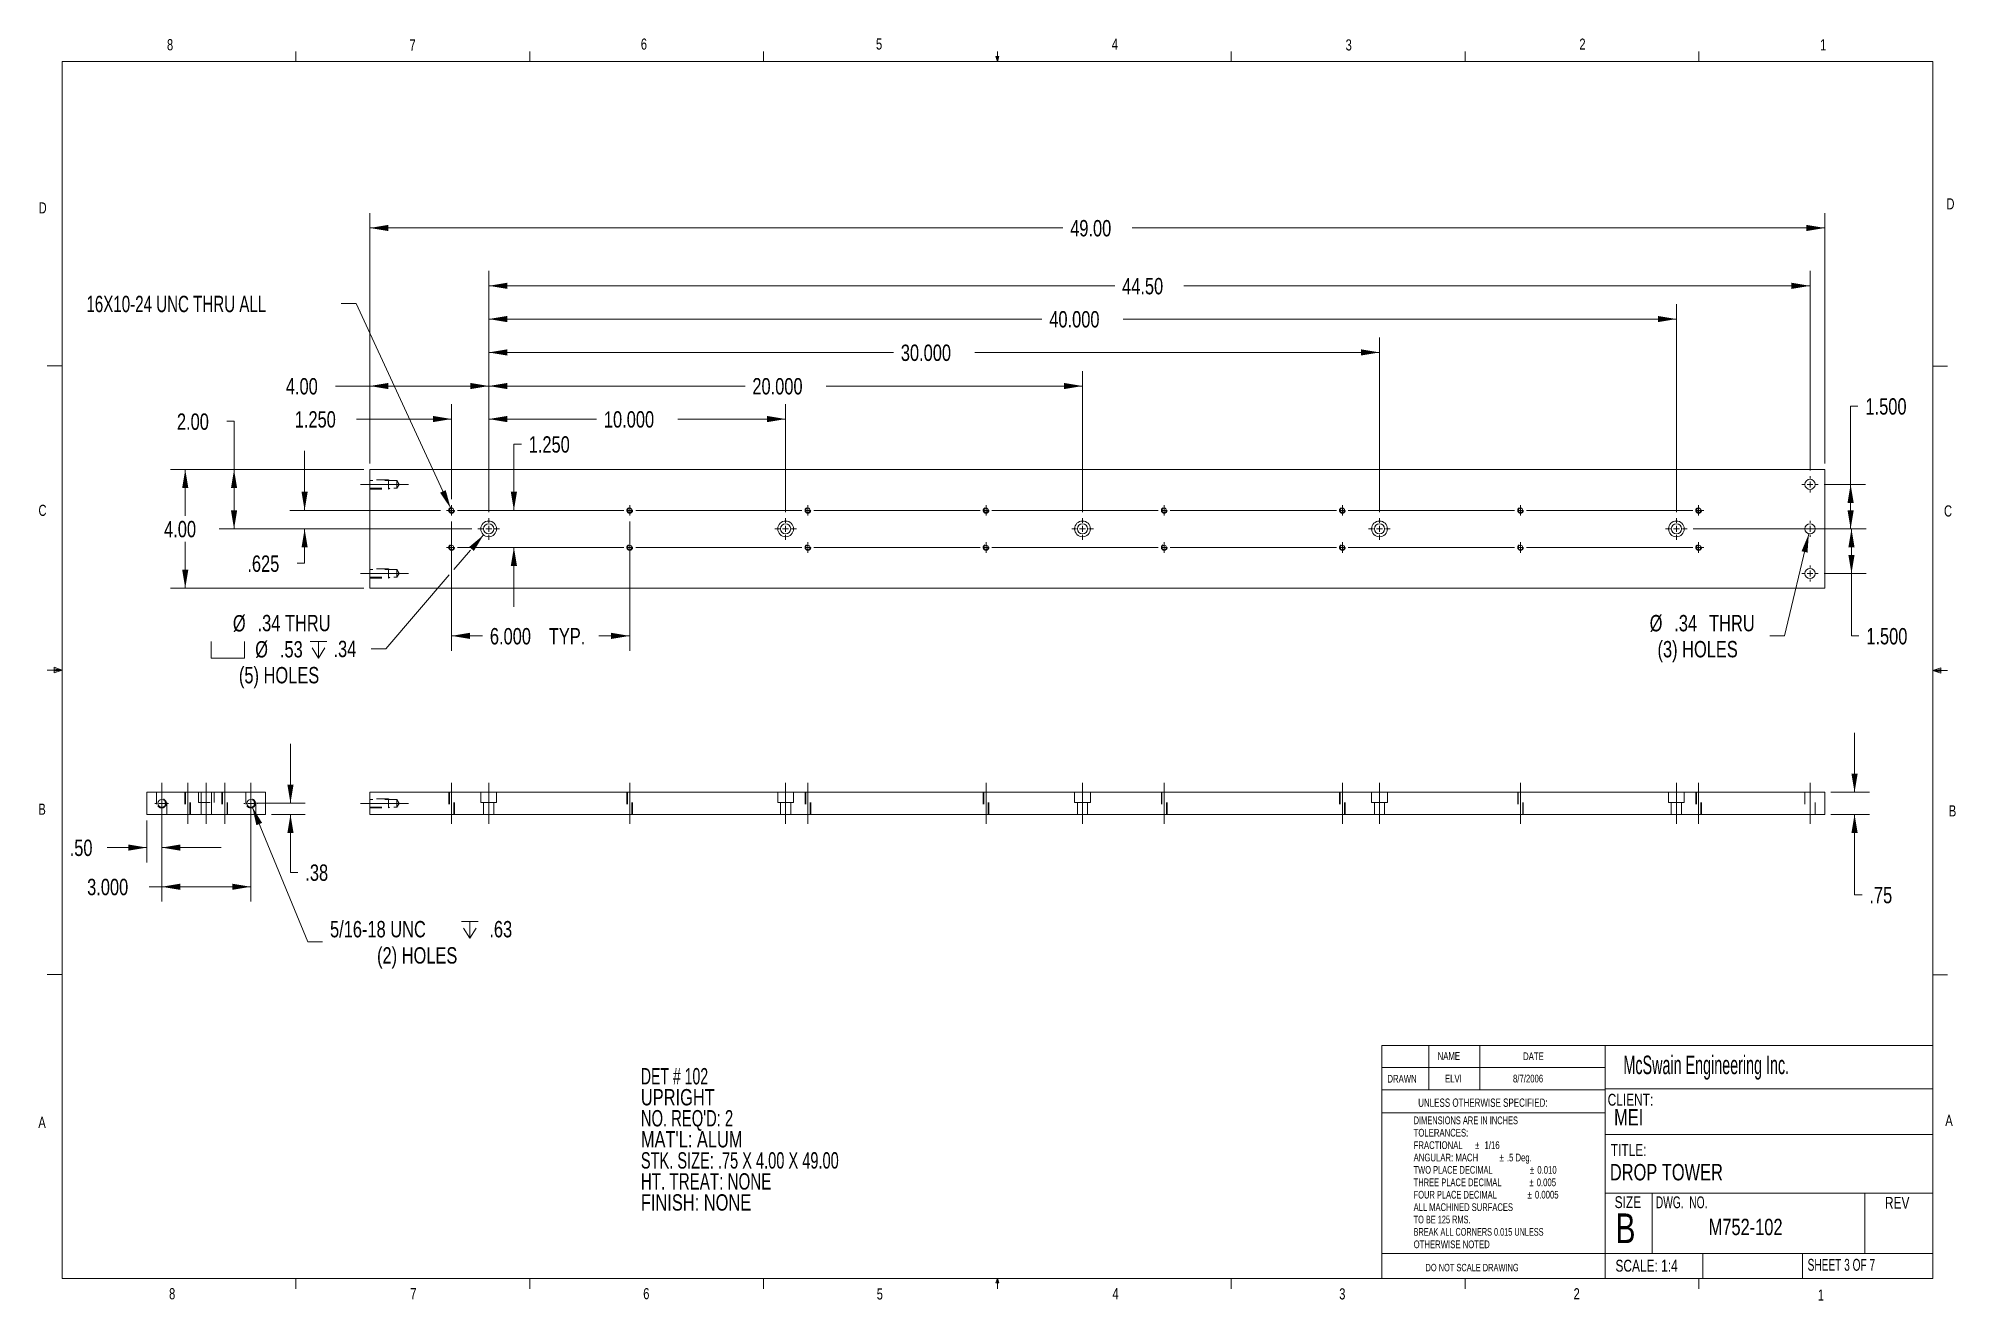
# Model space of a CAD drawing. Header units: inches. Extents: x 0.4 to 16.6, y 0.2 to 10.8.
import ezdxf

# ---------------------------------------------------------------- set-up
doc = ezdxf.new("R2010")
doc.units = ezdxf.units.IN
doc.header["$MEASUREMENT"] = 0
doc.linetypes.add('CENTERX2', pattern=[0.8, 0.5, -0.1, 0.1, -0.1])
doc.linetypes.add('HIDDEN', pattern=[0.075, 0.05, -0.025])
doc.layers.add('FORMAT', color=7, linetype='Continuous', lineweight=0)
doc.styles.add('SLDTEXTSTYLE0', font='TXT', dxfattribs={"width": 0.75})
doc.styles.add('SLDTEXTSTYLE1', font='TXT', dxfattribs={"width": 0.698864})
doc.styles.add('SLDTEXTSTYLE10', font='TXT', dxfattribs={"width": 0.6375})
doc.styles.add('SLDTEXTSTYLE11', font='TXT', dxfattribs={"width": 0.5775})
doc.styles.add('SLDTEXTSTYLE12', font='TXT', dxfattribs={"width": 0.6875})
doc.styles.add('SLDTEXTSTYLE13', font='TXT', dxfattribs={"width": 0.675})
doc.styles.add('SLDTEXTSTYLE14', font='TXT', dxfattribs={"width": 0.692308})
doc.styles.add('SLDTEXTSTYLE15', font='TXT', dxfattribs={"width": 0.690789})
doc.styles.add('SLDTEXTSTYLE2', font='TXT', dxfattribs={"width": 0.631579})
doc.styles.add('SLDTEXTSTYLE3', font='TXT', dxfattribs={"width": 0.671053})
doc.styles.add('SLDTEXTSTYLE4', font='TXT', dxfattribs={"width": 0.666667})
doc.styles.add('SLDTEXTSTYLE5', font='TXT', dxfattribs={"width": 0.710526})
doc.styles.add('SLDTEXTSTYLE6', font='TXT', dxfattribs={"width": 0.65625})
doc.styles.add('SLDTEXTSTYLE7', font='TXT', dxfattribs={"width": 0.685345})
doc.styles.add('SLDTEXTSTYLE8', font='TXT', dxfattribs={"width": 0.642857})
doc.styles.add('SLDTEXTSTYLE9', font='TXT', dxfattribs={"width": 0.72})
doc.dimstyles.new('SLDDIMSTYLE0', dxfattribs={"dimtxt": 0.137795, "dimasz": 0.156, "dimexe": 0, "dimexo": 0.0625, "dimgap": 0.034449, "dimtad": 0, "dimtih": 1, "dimtoh": 1, "dimlfac": 4, "dimzin": 4, "dimdsep": 46, "dimtxsty": 'SLDTEXTSTYLE0', "dimsah": 1, "dimcen": 0.09, "dimadec": 0, "dimazin": 0, "dimtfac": 1, "dimtdec": 3, "dimtofl": 0, "dimtmove": 0, "dimatfit": 3, "dimfxl": 0, "dimtolj": 1, "dimtzin": 12, "dimarcsym": 0})
doc.dimstyles.new('SLDDIMSTYLE1', dxfattribs={"dimtxt": 0.137795, "dimasz": 0.156, "dimexe": 0, "dimexo": 0.0625, "dimgap": 0.034449, "dimtad": 0, "dimtih": 1, "dimtoh": 1, "dimlfac": 4, "dimzin": 12, "dimdsep": 46, "dimtxsty": 'SLDTEXTSTYLE0', "dimsah": 1, "dimcen": 0.09, "dimadec": 0, "dimazin": 0, "dimtfac": 1, "dimtdec": 3, "dimtofl": 0, "dimtmove": 0, "dimatfit": 3, "dimfxl": 0, "dimtolj": 1, "dimtzin": 12, "dimarcsym": 0})
doc.dimstyles.new('SLDDIMSTYLE2', dxfattribs={"dimtxt": 0.137795, "dimasz": 0.156, "dimexe": 0, "dimexo": 0.0625, "dimgap": 0.034449, "dimtad": 0, "dimtih": 1, "dimtoh": 1, "dimdec": 3, "dimlfac": 4, "dimzin": 4, "dimdsep": 46, "dimtxsty": 'SLDTEXTSTYLE0', "dimsah": 1, "dimcen": 0.09, "dimadec": 0, "dimazin": 0, "dimtfac": 1, "dimtdec": 3, "dimtofl": 0, "dimtmove": 0, "dimatfit": 3, "dimfxl": 0, "dimtolj": 1, "dimtzin": 12, "dimarcsym": 0})
doc.dimstyles.new('SLDDIMSTYLE3', dxfattribs={"dimtxt": 0.137795, "dimasz": 0.156, "dimexe": 0, "dimexo": 0.0625, "dimgap": 0.034449, "dimtad": 0, "dimtih": 1, "dimtoh": 1, "dimdec": 3, "dimlfac": 4, "dimzin": 12, "dimdsep": 46, "dimtxsty": 'SLDTEXTSTYLE0', "dimsah": 1, "dimcen": 0.09, "dimadec": 0, "dimazin": 0, "dimtfac": 1, "dimtdec": 3, "dimtofl": 0, "dimtmove": 0, "dimatfit": 3, "dimfxl": 0, "dimtolj": 1, "dimtzin": 12, "dimarcsym": 0})
doc.dimstyles.new('SLDDIMSTYLE4', dxfattribs={"dimtxt": 0.137795, "dimasz": 0.156, "dimexe": 0, "dimexo": 0.0625, "dimgap": 0.034449, "dimtad": 0, "dimtih": 1, "dimtoh": 1, "dimlfac": 4, "dimzin": 12, "dimdsep": 46, "dimtxsty": 'SLDTEXTSTYLE0', "dimsah": 1, "dimcen": 0.09, "dimadec": 0, "dimazin": 0, "dimtfac": 1, "dimtdec": 3, "dimtofl": 0, "dimtmove": 0, "dimatfit": 3, "dimfxl": 0, "dimtolj": 1, "dimtzin": 12, "dimarcsym": 0})
doc.dimstyles.new('SLDDIMSTYLE5', dxfattribs={"dimtxt": 0.137795, "dimasz": 0.156, "dimexe": 0, "dimexo": 0.0625, "dimgap": 0.034449, "dimtad": 0, "dimtih": 1, "dimtoh": 1, "dimlfac": 4, "dimzin": 12, "dimdsep": 46, "dimtxsty": 'SLDTEXTSTYLE0', "dimsah": 1, "dimcen": 0.09, "dimadec": 0, "dimazin": 0, "dimtfac": 1, "dimtdec": 3, "dimtofl": 0, "dimtmove": 0, "dimatfit": 3, "dimfxl": 0, "dimtolj": 1, "dimtzin": 12, "dimarcsym": 0})

msp = doc.modelspace()

# ---------------------------------------------------------------- texts
at = {"color": 7, "linetype": 'Continuous', "lineweight": 0, "attachment_point": 1}
for s, insert, char_height, style in [('8', (1.50909, 10.8304), 0.09375, 'SLDTEXTSTYLE0'), ('7', (3.55099, 10.82756), 0.09375, 'SLDTEXTSTYLE0'), ('6', (5.49869, 10.83565), 0.09375, 'SLDTEXTSTYLE0'), ('5', (7.47869, 10.83619), 0.09375, 'SLDTEXTSTYLE0'), ('4', (9.4643, 10.83456), 0.09375, 'SLDTEXTSTYLE0'), ('3', (11.43273, 10.82842), 0.09375, 'SLDTEXTSTYLE0'), ('2', (13.40099, 10.8351), 0.09375, 'SLDTEXTSTYLE0'), ('1', (15.4274, 10.82897), 0.09375, 'SLDTEXTSTYLE0'), ('D', (0.42861, 9.45645), 0.09375, 'SLDTEXTSTYLE0'), ('D', (16.49132, 9.4899), 0.09375, 'SLDTEXTSTYLE0'), ('C', (0.42731, 6.90924), 0.09375, 'SLDTEXTSTYLE0'), ('C', (16.47118, 6.90398), 0.09375, 'SLDTEXTSTYLE0'), ('B', (0.4264, 4.39215), 0.09375, 'SLDTEXTSTYLE0'), ('B', (16.51148, 4.37799), 0.09375, 'SLDTEXTSTYLE0'), ('NAME', (12.20789, 2.2996), 0.065, 'SLDTEXTSTYLE0'), ('DATE', (12.92719, 2.2971), 0.065, 'SLDTEXTSTYLE0'), ('DRAWN', (11.78499, 2.10808), 0.065, 'SLDTEXTSTYLE0'), ('ELVI', (12.26985, 2.10902), 0.065, 'SLDTEXTSTYLE0'), ('8/7/2006', (12.84229, 2.10931), 0.065, 'SLDTEXTSTYLE0'), ('CLIENT:', (13.6393, 1.94847), 0.1, 'SLDTEXTSTYLE0'), ('UNLESS OTHERWISE SPECIFIED:', (12.04357, 1.90892), 0.07, 'SLDTEXTSTYLE9'), ('MEI', (13.69377, 1.81963), 0.137795, 'SLDTEXTSTYLE0'), ('A', (0.42601, 1.75475), 0.09375, 'SLDTEXTSTYLE0'), ('A', (16.48208, 1.77153), 0.09375, 'SLDTEXTSTYLE0'), ('TITLE:', (13.66575, 1.52531), 0.1, 'SLDTEXTSTYLE0'), ('DROP TOWER', (13.65762, 1.35744), 0.137795, 'SLDTEXTSTYLE0'), ('SIZE', (13.69828, 1.0861), 0.1, 'SLDTEXTSTYLE0'), ('DWG.  NO.', (14.04478, 1.0847), 0.1, 'SLDTEXTSTYLE8'), ('REV', (15.97408, 1.08079), 0.1, 'SLDTEXTSTYLE0'), ('B', (13.70617, 0.94128), 0.25, 'SLDTEXTSTYLE0'), ('M752-102', (14.48961, 0.8961), 0.137795, 'SLDTEXTSTYLE0'), ('DO NOT SCALE DRAWING', (12.10579, 0.5165), 0.0625, 'SLDTEXTSTYLE12'), ('SCALE: 1:4', (13.70494, 0.55093), 0.1, 'SLDTEXTSTYLE0'), ('SHEET 3 OF 7', (15.32271, 0.5583), 0.1, 'SLDTEXTSTYLE10'), ('8', (1.52677, 0.31186), 0.09375, 'SLDTEXTSTYLE0'), ('7', (3.55743, 0.31216), 0.09375, 'SLDTEXTSTYLE0'), ('6', (5.51883, 0.31256), 0.09375, 'SLDTEXTSTYLE0'), ('5', (7.48512, 0.30949), 0.09375, 'SLDTEXTSTYLE0'), ('4', (9.47012, 0.31262), 0.09375, 'SLDTEXTSTYLE0'), ('3', (11.37877, 0.31052), 0.09375, 'SLDTEXTSTYLE0'), ('2', (13.3523, 0.31134), 0.09375, 'SLDTEXTSTYLE0'), ('1', (15.40832, 0.30027), 0.09375, 'SLDTEXTSTYLE0')]:
    msp.add_mtext(s, dxfattribs=dict(at, insert=insert, char_height=char_height, style=style))
at = {"layer": 'FORMAT', "color": 7, "insert": (13.77215, 2.27031), "char_height": 0.15625, "attachment_point": 1, "style": 'SLDTEXTSTYLE11'}
msp.add_mtext('McSwain Engineering Inc.', dxfattribs=at)

# ---------------------------------------------------------------- blocks, each defined once
blk = doc.blocks.new('SW_NOTE_0')
at = {"color": 7, "linetype": 'Continuous', "lineweight": 0, "char_height": 0.065, "attachment_point": 1}
for s, insert, style in [('DIMENSIONS ARE IN INCHES', (0, 0.083), 'SLDTEXTSTYLE1'), ('TOLERANCES:', (0, -0.021), 'SLDTEXTSTYLE0'), ('FRACTIONAL', (0, -0.126), 'SLDTEXTSTYLE0'), ('%%p', (0.518, -0.126), 'SLDTEXTSTYLE0'), (' 1/16', (0.579, -0.126), 'SLDTEXTSTYLE0'), ('ANGULAR: MACH', (0, -0.23), 'SLDTEXTSTYLE0'), ('%%p', (0.723, -0.23), 'SLDTEXTSTYLE0'), ('.5 Deg.', (0.785, -0.23), 'SLDTEXTSTYLE0'), ('TWO PLACE DECIMAL    ', (0, -0.334), 'SLDTEXTSTYLE2'), ('THREE PLACE DECIMAL  ', (0, -0.439), 'SLDTEXTSTYLE3'), ('%%p', (0.974, -0.439), 'SLDTEXTSTYLE0'), ('%%p', (0.979, -0.334), 'SLDTEXTSTYLE0'), ('0.005', (1.036, -0.439), 'SLDTEXTSTYLE0'), ('0.010', (1.041, -0.334), 'SLDTEXTSTYLE0'), ('FOUR PLACE DECIMAL  ', (0, -0.543), 'SLDTEXTSTYLE4'), ('%%p', (0.959, -0.543), 'SLDTEXTSTYLE0'), ('0.0005', (1.021, -0.543), 'SLDTEXTSTYLE0'), ('ALL MACHINED SURFACES', (0, -0.648), 'SLDTEXTSTYLE5'), ('TO BE 125 RMS.', (0, -0.752), 'SLDTEXTSTYLE6'), ('OTHERWISE NOTED', (0, -0.961), 'SLDTEXTSTYLE0'), ('BREAK ALL CORNERS 0.015 UNLESS ', (0, -0.856), 'SLDTEXTSTYLE7')]:
    blk.add_mtext(s, dxfattribs=dict(at, insert=insert, style=style))
blk = doc.blocks.new('SW_NOTE_1')
at = {"color": 7, "linetype": 'Continuous', "lineweight": 0, "char_height": 0.1378, "attachment_point": 1}
for s, insert, style in [('DET # 102', (0, 0.176), 'SLDTEXTSTYLE8'), ('UPRIGHT', (0, -0.001), 'SLDTEXTSTYLE0'), ("NO. REQ'D: 2", (0, -0.178), 'SLDTEXTSTYLE13'), ("MAT'L: ALUM", (0, -0.355), 'SLDTEXTSTYLE0'), ('STK. SIZE: .75 X 4.00 X 49.00', (0, -0.533), 'SLDTEXTSTYLE4'), ('HT. TREAT: NONE', (0, -0.71), 'SLDTEXTSTYLE14'), ('FINISH: NONE', (0, -0.887), 'SLDTEXTSTYLE0')]:
    blk.add_mtext(s, dxfattribs=dict(at, insert=insert, style=style))
blk = doc.blocks.new('*D3')
at = {"color": 7, "linetype": 'Continuous', "lineweight": 0}
for p, q in [((3.168, 7.206), (1.538, 7.206)), ((1.663, 7.206), (1.663, 6.815)), ((1.663, 6.206), (1.663, 6.597)), ((3.168, 6.206), (1.538, 6.206))]:
    blk.add_line(p, q, dxfattribs=at)
for points in [[(1.663, 7.206), (1.637, 7.05), (1.689, 7.05)], [(1.663, 6.206), (1.689, 6.362), (1.637, 6.362)]]:
    blk.add_solid(points, dxfattribs=at)
at = {"color": 7, "linetype": 'Continuous', "lineweight": 0, "insert": (1.485, 6.773), "char_height": 0.1378, "attachment_point": 1, "style": 'SLDTEXTSTYLE0'}
blk.add_mtext('4.00', dxfattribs=at)
blk = doc.blocks.new('*D4')
at = {"color": 7, "linetype": 'Continuous', "lineweight": 0}
for p, q in [((3.218, 7.256), (3.218, 9.365)), ((15.468, 7.256), (15.468, 9.365)), ((3.218, 9.24), (9.051, 9.24)), ((15.468, 9.24), (9.635, 9.24))]:
    blk.add_line(p, q, dxfattribs=at)
for points in [[(3.218, 9.24), (3.374, 9.214), (3.374, 9.266)], [(15.468, 9.24), (15.312, 9.266), (15.312, 9.214)]]:
    blk.add_solid(points, dxfattribs=at)
at = {"color": 7, "linetype": 'Continuous', "lineweight": 0, "insert": (9.114, 9.307), "char_height": 0.1378, "attachment_point": 1, "style": 'SLDTEXTSTYLE0'}
blk.add_mtext('49.00', dxfattribs=at)
blk = doc.blocks.new('SW_SYMBOL_HOLE_SPOT')
at = {"color": 0, "linetype": 'Continuous', "lineweight": 0}
for p, q in [((0, 34.4), (0, 3)), ((0, 3), (63, 3)), ((63, 3), (63, 34.4))]:
    blk.add_line(p, q, dxfattribs=at)
blk = doc.blocks.new('SW_SYMBOL_HOLE_DEPTH')
at = {"color": 0, "linetype": 'Continuous', "lineweight": 0}
for p, q in [((0, 34.4), (31.5, 34.4)), ((3.9, 21.9), (15.7, 3)), ((15.7, 34.4), (15.7, 3)), ((27.6, 21.9), (15.7, 3))]:
    blk.add_line(p, q, dxfattribs=at)
blk = doc.blocks.new('*D5')
at = {"color": 7, "linetype": 'Continuous', "lineweight": 0}
for p, q in [((4.175, 6.655), (4.104, 6.572)), ((4.065, 6.527), (3.925, 6.364)), ((3.886, 6.318), (3.353, 5.696)), ((3.353, 5.696), (3.228, 5.696))]:
    blk.add_line(p, q, dxfattribs=at)
blk.add_solid([(4.175, 6.655), (4.054, 6.554), (4.093, 6.52)], dxfattribs=at)
at = {"color": 7, "linetype": 'Continuous', "lineweight": 0, "xscale": 0.004470703125, "yscale": 0.004470703125, "zscale": 0.004470703125}
for name, p in [('SW_SYMBOL_HOLE_SPOT', (1.88, 5.605)), ('SW_SYMBOL_HOLE_DEPTH', (2.715, 5.605))]:
    blk.add_blockref(name, p, dxfattribs=at)
at = {"color": 7, "linetype": 'Continuous', "lineweight": 0, "char_height": 0.1378, "attachment_point": 1, "style": 'SLDTEXTSTYLE0'}
for s, insert in [('%%c', (2.064, 5.98)), ('.34 THRU', (2.272, 5.982)), ('%%c', (2.252, 5.761)), ('.53', (2.46, 5.761)), ('.34', (2.911, 5.764)), ('(5) HOLES', (2.115, 5.543))]:
    blk.add_mtext(s, dxfattribs=dict(at, insert=insert))
blk = doc.blocks.new('*D8')
at = {"color": 7, "linetype": 'Continuous', "lineweight": 0}
for p, q in [((3.218, 7.256), (3.218, 8.034)), ((4.218, 6.847), (4.218, 8.034)), ((3.218, 7.909), (2.929, 7.909)), ((4.218, 7.909), (3.218, 7.909))]:
    blk.add_line(p, q, dxfattribs=at)
for points in [[(3.218, 7.909), (3.374, 7.883), (3.374, 7.935)], [(4.218, 7.909), (4.062, 7.935), (4.062, 7.883)]]:
    blk.add_solid(points, dxfattribs=at)
at = {"color": 7, "linetype": 'Continuous', "lineweight": 0, "insert": (2.51, 7.976), "char_height": 0.1378, "attachment_point": 1, "style": 'SLDTEXTSTYLE0'}
blk.add_mtext('4.00', dxfattribs=at)
blk = doc.blocks.new('*D9')
at = {"color": 7, "linetype": 'Continuous', "lineweight": 0}
for p, q in [((2.012, 7.612), (2.074, 7.612)), ((2.074, 7.612), (2.074, 7.206)), ((3.168, 7.206), (1.949, 7.206)), ((2.074, 6.706), (2.074, 7.206)), ((4.077, 6.706), (1.949, 6.706))]:
    blk.add_line(p, q, dxfattribs=at)
for points in [[(2.074, 7.206), (2.048, 7.05), (2.1, 7.05)], [(2.074, 6.706), (2.1, 6.862), (2.048, 6.862)]]:
    blk.add_solid(points, dxfattribs=at)
at = {"color": 7, "linetype": 'Continuous', "lineweight": 0, "insert": (1.593, 7.678), "char_height": 0.1378, "attachment_point": 1, "style": 'SLDTEXTSTYLE0'}
blk.add_mtext('2.00', dxfattribs=at)
blk = doc.blocks.new('*D10')
at = {"color": 7, "linetype": 'Continuous', "lineweight": 0}
for p, q in [((4.218, 6.847), (4.218, 7.756)), ((6.718, 6.847), (6.718, 7.756)), ((4.218, 7.631), (5.126, 7.631)), ((6.718, 7.631), (5.81, 7.631))]:
    blk.add_line(p, q, dxfattribs=at)
for points in [[(4.218, 7.631), (4.374, 7.605), (4.374, 7.657)], [(6.718, 7.631), (6.562, 7.657), (6.562, 7.605)]]:
    blk.add_solid(points, dxfattribs=at)
at = {"color": 7, "linetype": 'Continuous', "lineweight": 0, "insert": (5.188, 7.697), "char_height": 0.1378, "attachment_point": 1, "style": 'SLDTEXTSTYLE0'}
blk.add_mtext('10.000', dxfattribs=at)
blk = doc.blocks.new('*D11')
at = {"color": 7, "linetype": 'Continuous', "lineweight": 0}
for p, q in [((4.218, 6.847), (4.218, 8.034)), ((9.218, 6.847), (9.218, 8.034)), ((4.218, 7.909), (6.376, 7.909)), ((9.218, 7.909), (7.06, 7.909))]:
    blk.add_line(p, q, dxfattribs=at)
for points in [[(4.218, 7.909), (4.374, 7.883), (4.374, 7.935)], [(9.218, 7.909), (9.062, 7.935), (9.062, 7.883)]]:
    blk.add_solid(points, dxfattribs=at)
at = {"color": 7, "linetype": 'Continuous', "lineweight": 0, "insert": (6.438, 7.976), "char_height": 0.1378, "attachment_point": 1, "style": 'SLDTEXTSTYLE0'}
blk.add_mtext('20.000', dxfattribs=at)
blk = doc.blocks.new('*D12')
at = {"color": 7, "linetype": 'Continuous', "lineweight": 0}
for p, q in [((4.218, 6.847), (4.218, 8.317)), ((11.718, 6.847), (11.718, 8.317)), ((4.218, 8.192), (7.626, 8.192)), ((11.718, 8.192), (8.31, 8.192))]:
    blk.add_line(p, q, dxfattribs=at)
for points in [[(4.218, 8.192), (4.374, 8.166), (4.374, 8.218)], [(11.718, 8.192), (11.562, 8.218), (11.562, 8.166)]]:
    blk.add_solid(points, dxfattribs=at)
at = {"color": 7, "linetype": 'Continuous', "lineweight": 0, "insert": (7.688, 8.258), "char_height": 0.1378, "attachment_point": 1, "style": 'SLDTEXTSTYLE0'}
blk.add_mtext('30.000', dxfattribs=at)
blk = doc.blocks.new('*D13')
at = {"color": 7, "linetype": 'Continuous', "lineweight": 0}
for p, q in [((4.218, 6.847), (4.218, 8.598)), ((14.218, 6.847), (14.218, 8.598)), ((4.218, 8.473), (8.876, 8.473)), ((14.218, 8.473), (9.56, 8.473))]:
    blk.add_line(p, q, dxfattribs=at)
for points in [[(4.218, 8.473), (4.374, 8.447), (4.374, 8.499)], [(14.218, 8.473), (14.062, 8.499), (14.062, 8.447)]]:
    blk.add_solid(points, dxfattribs=at)
at = {"color": 7, "linetype": 'Continuous', "lineweight": 0, "insert": (8.938, 8.54), "char_height": 0.1378, "attachment_point": 1, "style": 'SLDTEXTSTYLE0'}
blk.add_mtext('40.000', dxfattribs=at)
blk = doc.blocks.new('*D14')
at = {"color": 7, "linetype": 'Continuous', "lineweight": 0}
for p, q in [((4.493, 7.419), (4.43, 7.419)), ((4.43, 7.419), (4.43, 6.862)), ((3.999, 6.862), (4.555, 6.862)), ((3.999, 6.55), (4.555, 6.55)), ((4.43, 6.55), (4.43, 6.05))]:
    blk.add_line(p, q, dxfattribs=at)
for points in [[(4.43, 6.862), (4.456, 7.018), (4.404, 7.018)], [(4.43, 6.55), (4.404, 6.394), (4.456, 6.394)]]:
    blk.add_solid(points, dxfattribs=at)
at = {"color": 7, "linetype": 'Continuous', "lineweight": 0, "insert": (4.555, 7.486), "char_height": 0.1378, "attachment_point": 1, "style": 'SLDTEXTSTYLE0'}
blk.add_mtext('1.250', dxfattribs=at)
blk = doc.blocks.new('*D15')
at = {"color": 7, "linetype": 'Continuous', "lineweight": 0}
for p, q in [((2.668, 6.862), (2.668, 7.362)), ((3.812, 6.862), (2.543, 6.862)), ((4.077, 6.706), (2.543, 6.706)), ((2.668, 6.416), (2.668, 6.706)), ((2.605, 6.416), (2.668, 6.416))]:
    blk.add_line(p, q, dxfattribs=at)
for points in [[(2.668, 6.862), (2.694, 7.018), (2.642, 7.018)], [(2.668, 6.706), (2.642, 6.55), (2.694, 6.55)]]:
    blk.add_solid(points, dxfattribs=at)
at = {"color": 7, "linetype": 'Continuous', "lineweight": 0, "insert": (2.186, 6.482), "char_height": 0.1378, "attachment_point": 1, "style": 'SLDTEXTSTYLE0'}
blk.add_mtext('.625', dxfattribs=at)
blk = doc.blocks.new('*D16')
at = {"color": 7, "linetype": 'Continuous', "lineweight": 0}
for p, q in [((3.905, 6.956), (3.905, 7.756)), ((4.218, 6.847), (4.218, 7.756)), ((3.905, 7.631), (3.106, 7.631)), ((4.218, 7.631), (4.718, 7.631))]:
    blk.add_line(p, q, dxfattribs=at)
for points in [[(3.905, 7.631), (3.749, 7.657), (3.749, 7.605)], [(4.218, 7.631), (4.374, 7.605), (4.374, 7.657)]]:
    blk.add_solid(points, dxfattribs=at)
at = {"color": 7, "linetype": 'Continuous', "lineweight": 0, "insert": (2.585, 7.697), "char_height": 0.1378, "attachment_point": 1, "style": 'SLDTEXTSTYLE0'}
blk.add_mtext('1.250', dxfattribs=at)
blk = doc.blocks.new('*D17')
at = {"color": 7, "linetype": 'Continuous', "lineweight": 0}
for p, q in [((3.905, 6.768), (3.905, 5.68)), ((5.405, 6.768), (5.405, 5.68)), ((3.905, 5.805), (4.165, 5.805)), ((5.405, 5.805), (5.146, 5.805))]:
    blk.add_line(p, q, dxfattribs=at)
for points in [[(3.905, 5.805), (4.061, 5.779), (4.061, 5.831)], [(5.405, 5.805), (5.249, 5.831), (5.249, 5.779)]]:
    blk.add_solid(points, dxfattribs=at)
at = {"color": 7, "linetype": 'Continuous', "lineweight": 0, "char_height": 0.1378, "attachment_point": 1, "style": 'SLDTEXTSTYLE0'}
for s, insert in [('6.000', (4.228, 5.871)), (' TYP.', (4.686, 5.871))]:
    blk.add_mtext(s, dxfattribs=dict(at, insert=insert))
blk = doc.blocks.new('*D18')
at = {"color": 7, "linetype": 'Continuous', "lineweight": 0}
for p, q in [((15.333, 6.664), (15.129, 5.805)), ((15.129, 5.805), (15.004, 5.805))]:
    blk.add_line(p, q, dxfattribs=at)
blk.add_solid([(15.333, 6.664), (15.272, 6.518), (15.322, 6.506)], dxfattribs=at)
at = {"color": 7, "linetype": 'Continuous', "lineweight": 0, "char_height": 0.1378, "attachment_point": 1, "style": 'SLDTEXTSTYLE0'}
for s, insert in [('%%c', (13.993, 5.981)), ('.34', (14.2, 5.981)), (' THRU', (14.455, 5.981)), ('(3) HOLES', (14.059, 5.762))]:
    blk.add_mtext(s, dxfattribs=dict(at, insert=insert))
blk = doc.blocks.new('*D19')
at = {"color": 7, "linetype": 'Continuous', "lineweight": 0}
for p, q in [((4.218, 6.847), (4.218, 8.878)), ((4.218, 8.753), (9.489, 8.753)), ((15.343, 8.753), (10.072, 8.753)), ((15.343, 7.199), (15.343, 8.878))]:
    blk.add_line(p, q, dxfattribs=at)
for points in [[(4.218, 8.753), (4.374, 8.727), (4.374, 8.779)], [(15.343, 8.753), (15.187, 8.779), (15.187, 8.727)]]:
    blk.add_solid(points, dxfattribs=at)
at = {"color": 7, "linetype": 'Continuous', "lineweight": 0, "insert": (9.551, 8.819), "char_height": 0.1378, "attachment_point": 1, "style": 'SLDTEXTSTYLE0'}
blk.add_mtext('44.50', dxfattribs=at)
blk = doc.blocks.new('*D20')
at = {"color": 7, "linetype": 'Continuous', "lineweight": 0}
for p, q in [((15.747, 7.74), (15.685, 7.74)), ((15.685, 7.74), (15.685, 7.081)), ((15.461, 7.081), (15.81, 7.081)), ((15.685, 7.081), (15.685, 6.706)), ((14.359, 6.706), (15.81, 6.706))]:
    blk.add_line(p, q, dxfattribs=at)
for points in [[(15.685, 7.081), (15.659, 6.925), (15.711, 6.925)], [(15.685, 6.706), (15.711, 6.862), (15.659, 6.862)]]:
    blk.add_solid(points, dxfattribs=at)
at = {"color": 7, "linetype": 'Continuous', "lineweight": 0, "insert": (15.81, 7.806), "char_height": 0.1378, "attachment_point": 1, "style": 'SLDTEXTSTYLE0'}
blk.add_mtext('1.500', dxfattribs=at)
blk = doc.blocks.new('*D21')
at = {"color": 7, "linetype": 'Continuous', "lineweight": 0}
for p, q in [((15.461, 6.706), (15.817, 6.706)), ((15.692, 6.331), (15.692, 6.706)), ((15.461, 6.331), (15.817, 6.331)), ((15.692, 5.805), (15.692, 6.331)), ((15.754, 5.805), (15.692, 5.805))]:
    blk.add_line(p, q, dxfattribs=at)
for points in [[(15.692, 6.706), (15.666, 6.55), (15.718, 6.55)], [(15.692, 6.331), (15.718, 6.487), (15.666, 6.487)]]:
    blk.add_solid(points, dxfattribs=at)
at = {"color": 7, "linetype": 'Continuous', "lineweight": 0, "insert": (15.817, 5.871), "char_height": 0.1378, "attachment_point": 1, "style": 'SLDTEXTSTYLE0'}
blk.add_mtext('1.500', dxfattribs=at)
blk = doc.blocks.new('*D22')
at = {"color": 7, "linetype": 'Continuous', "lineweight": 0}
for p, q in [((3.102, 8.603), (2.977, 8.603)), ((3.898, 6.879), (3.102, 8.603))]:
    blk.add_line(p, q, dxfattribs=at)
blk.add_solid([(3.898, 6.879), (3.856, 7.032), (3.809, 7.01)], dxfattribs=at)
at = {"color": 7, "linetype": 'Continuous', "lineweight": 0, "insert": (0.831, 8.669), "char_height": 0.1378, "attachment_point": 1, "style": 'SLDTEXTSTYLE15'}
blk.add_mtext('16X10-24 UNC THRU ALL', dxfattribs=at)
blk = doc.blocks.new('SW_CENTERMARKSYMBOL_0')
at = {"color": 7, "linetype": 'Continuous', "lineweight": 0}
for p, q in [((-0.05, 0), (-0.091, 0)), ((0, 0), (-0.025, 0)), ((0, 0.05), (0, 0.091)), ((0, 0), (0, 0.025)), ((0, 0), (0, -0.025)), ((0, 0), (0.025, 0)), ((0.05, 0), (0.091, 0)), ((0, -0.05), (0, -0.091))]:
    blk.add_line(p, q, dxfattribs=at)
blk = doc.blocks.new('SW_CENTERMARKSYMBOL_1')
at = {"color": 7, "linetype": 'Continuous', "lineweight": 0}
for p, q in [((-0.05, 0), (-0.091, 0)), ((0, 0), (-0.025, 0)), ((0, 0.05), (0, 0.091)), ((0, 0), (0, 0.025)), ((0, 0), (0, -0.025)), ((0, 0), (0.025, 0)), ((0.05, 0), (0.091, 0)), ((0, -0.05), (0, -0.091))]:
    blk.add_line(p, q, dxfattribs=at)
blk = doc.blocks.new('SW_CENTERMARKSYMBOL_2')
at = {"color": 7, "linetype": 'Continuous', "lineweight": 0}
for p, q in [((-0.05, 0), (-0.091, 0)), ((0, 0), (-0.025, 0)), ((0, 0.05), (0, 0.091)), ((0, 0), (0, 0.025)), ((0, 0), (0, -0.025)), ((0, 0), (0.025, 0)), ((0.05, 0), (0.091, 0)), ((0, -0.05), (0, -0.091))]:
    blk.add_line(p, q, dxfattribs=at)
blk = doc.blocks.new('SW_CENTERMARKSYMBOL_3')
at = {"color": 7, "linetype": 'Continuous', "lineweight": 0}
for p, q in [((-0.05, 0), (-0.091, 0)), ((0, 0), (-0.025, 0)), ((0, 0.05), (0, 0.091)), ((0, 0), (0, 0.025)), ((0, 0), (0, -0.025)), ((0, 0), (0.025, 0)), ((0.05, 0), (0.091, 0)), ((0, -0.05), (0, -0.091))]:
    blk.add_line(p, q, dxfattribs=at)
blk = doc.blocks.new('SW_CENTERMARKSYMBOL_4')
at = {"color": 7, "linetype": 'Continuous', "lineweight": 0}
for p, q in [((-0.05, 0), (-0.091, 0)), ((0, 0), (-0.025, 0)), ((0, 0.05), (0, 0.091)), ((0, 0), (0, 0.025)), ((0, 0), (0, -0.025)), ((0, 0), (0.025, 0)), ((0.05, 0), (0.091, 0)), ((0, -0.05), (0, -0.091))]:
    blk.add_line(p, q, dxfattribs=at)
blk = doc.blocks.new('SW_CENTERMARKSYMBOL_5')
at = {"color": 7, "linetype": 'Continuous', "lineweight": 0}
for p, q in [((-1.525, 0), (-1.544, 0)), ((-1.5, 0), (-1.525, 0)), ((-1.5, 0.025), (-1.5, 0.044)), ((-1.5, 0), (-1.5, 0.025)), ((-1.5, 0), (-1.5, -0.025)), ((-1.5, 0), (-1.475, 0)), ((-0.05, 0), (-1.45, 0)), ((0, 0), (-0.025, 0)), ((0, 0.025), (0, 0.044)), ((0, 0), (0, 0.025)), ((0, 0), (0, -0.025)), ((0, 0), (0.025, 0)), ((1.45, 0), (0.05, 0)), ((1.5, 0.025), (1.5, 0.044)), ((1.5, 0), (1.5, 0.025)), ((3, 0.025), (3, 0.044)), ((3, 0), (3, 0.025)), ((4.5, 0.025), (4.5, 0.044)), ((4.5, 0), (4.5, 0.025)), ((6, 0.025), (6, 0.044)), ((6, 0), (6, 0.025)), ((7.5, 0.025), (7.5, 0.044)), ((7.5, 0), (7.5, 0.025)), ((9, 0.025), (9, 0.044)), ((9, 0), (9, 0.025)), ((-1.5, -0.025), (-1.5, -0.044)), ((0, -0.025), (0, -0.044)), ((1.5, 0), (1.475, 0)), ((1.5, 0), (1.5, -0.025)), ((1.5, 0), (1.525, 0)), ((1.5, -0.025), (1.5, -0.044)), ((2.95, 0), (1.55, 0)), ((3, 0), (2.975, 0)), ((3, 0), (3, -0.025)), ((3, 0), (3.025, 0)), ((3, -0.025), (3, -0.044)), ((4.45, 0), (3.05, 0)), ((4.5, 0), (4.475, 0)), ((4.5, 0), (4.5, -0.025)), ((4.5, 0), (4.525, 0)), ((4.5, -0.025), (4.5, -0.044)), ((5.95, 0), (4.55, 0)), ((6, 0), (5.975, 0)), ((6, 0), (6, -0.025)), ((6, 0), (6.025, 0)), ((6, -0.025), (6, -0.044)), ((7.45, 0), (6.05, 0)), ((7.5, 0), (7.475, 0)), ((7.5, 0), (7.5, -0.025)), ((7.5, 0), (7.525, 0)), ((7.5, -0.025), (7.5, -0.044)), ((8.95, 0), (7.55, 0)), ((9, 0), (8.975, 0)), ((9, 0), (9, -0.025)), ((9, 0), (9.025, 0)), ((9, -0.025), (9, -0.044)), ((9.025, 0), (9.044, 0))]:
    blk.add_line(p, q, dxfattribs=at)
blk = doc.blocks.new('SW_CENTERMARKSYMBOL_6')
at = {"color": 7, "linetype": 'Continuous', "lineweight": 0}
for p, q in [((-1.525, 0), (-1.544, 0)), ((-1.5, 0), (-1.525, 0)), ((-1.5, 0.025), (-1.5, 0.044)), ((-1.5, 0), (-1.5, 0.025)), ((-1.5, 0), (-1.5, -0.025)), ((-1.5, 0), (-1.475, 0)), ((-0.05, 0), (-1.45, 0)), ((0, 0), (-0.025, 0)), ((0, 0.025), (0, 0.044)), ((0, 0), (0, 0.025)), ((0, 0), (0, -0.025)), ((0, 0), (0.025, 0)), ((1.45, 0), (0.05, 0)), ((1.5, 0.025), (1.5, 0.044)), ((1.5, 0), (1.5, 0.025)), ((3, 0.025), (3, 0.044)), ((3, 0), (3, 0.025)), ((4.5, 0.025), (4.5, 0.044)), ((4.5, 0), (4.5, 0.025)), ((6, 0.025), (6, 0.044)), ((6, 0), (6, 0.025)), ((7.5, 0.025), (7.5, 0.044)), ((7.5, 0), (7.5, 0.025)), ((9, 0.025), (9, 0.044)), ((9, 0), (9, 0.025)), ((-1.5, -0.025), (-1.5, -0.044)), ((0, -0.025), (0, -0.044)), ((1.5, 0), (1.475, 0)), ((1.5, 0), (1.5, -0.025)), ((1.5, 0), (1.525, 0)), ((1.5, -0.025), (1.5, -0.044)), ((2.95, 0), (1.55, 0)), ((3, 0), (2.975, 0)), ((3, 0), (3, -0.025)), ((3, 0), (3.025, 0)), ((3, -0.025), (3, -0.044)), ((4.45, 0), (3.05, 0)), ((4.5, 0), (4.475, 0)), ((4.5, 0), (4.5, -0.025)), ((4.5, 0), (4.525, 0)), ((4.5, -0.025), (4.5, -0.044)), ((5.95, 0), (4.55, 0)), ((6, 0), (5.975, 0)), ((6, 0), (6, -0.025)), ((6, 0), (6.025, 0)), ((6, -0.025), (6, -0.044)), ((7.45, 0), (6.05, 0)), ((7.5, 0), (7.475, 0)), ((7.5, 0), (7.5, -0.025)), ((7.5, 0), (7.525, 0)), ((7.5, -0.025), (7.5, -0.044)), ((8.95, 0), (7.55, 0)), ((9, 0), (8.975, 0)), ((9, 0), (9, -0.025)), ((9, 0), (9.025, 0)), ((9, -0.025), (9, -0.044)), ((9.025, 0), (9.044, 0))]:
    blk.add_line(p, q, dxfattribs=at)
blk = doc.blocks.new('SW_CENTERMARKSYMBOL_7')
at = {"color": 7, "linetype": 'Continuous', "lineweight": 0}
for p, q in [((-0.05, 0), (-0.068, 0)), ((0, 0), (-0.025, 0)), ((0, 0.05), (0, 0.068)), ((0, 0), (0, 0.025)), ((0, 0), (0, -0.025)), ((0, 0), (0.025, 0)), ((0.05, 0), (0.068, 0)), ((0, -0.05), (0, -0.068))]:
    blk.add_line(p, q, dxfattribs=at)
blk = doc.blocks.new('SW_CENTERMARKSYMBOL_8')
at = {"color": 7, "linetype": 'Continuous', "lineweight": 0}
for p, q in [((-0.05, 0), (-0.068, 0)), ((0, 0), (-0.025, 0)), ((0, 0.05), (0, 0.068)), ((0, 0), (0, 0.025)), ((0, 0), (0, -0.025)), ((0, 0), (0.025, 0)), ((0.05, 0), (0.068, 0)), ((0, -0.05), (0, -0.068))]:
    blk.add_line(p, q, dxfattribs=at)
blk = doc.blocks.new('SW_CENTERMARKSYMBOL_9')
at = {"color": 7, "linetype": 'Continuous', "lineweight": 0}
for p, q in [((-0.05, 0), (-0.068, 0)), ((0, 0), (-0.025, 0)), ((0, 0.05), (0, 0.068)), ((0, 0), (0, 0.025)), ((0, 0), (0, -0.025)), ((0, 0), (0.025, 0)), ((0.05, 0), (0.068, 0)), ((0, -0.05), (0, -0.068))]:
    blk.add_line(p, q, dxfattribs=at)
blk = doc.blocks.new('*D33')
at = {"color": 7, "linetype": 'Continuous', "lineweight": 0}
for p, q in [((15.718, 4.488), (15.718, 4.988)), ((15.518, 4.488), (15.843, 4.488)), ((15.518, 4.301), (15.843, 4.301)), ((15.718, 3.624), (15.718, 4.301)), ((15.781, 3.624), (15.718, 3.624))]:
    blk.add_line(p, q, dxfattribs=at)
for points in [[(15.718, 4.488), (15.744, 4.644), (15.692, 4.644)], [(15.718, 4.301), (15.692, 4.145), (15.744, 4.145)]]:
    blk.add_solid(points, dxfattribs=at)
at = {"color": 7, "linetype": 'Continuous', "lineweight": 0, "insert": (15.843, 3.691), "char_height": 0.1378, "attachment_point": 1, "style": 'SLDTEXTSTYLE0'}
blk.add_mtext('.75', dxfattribs=at)
blk = doc.blocks.new('*D34')
at = {"color": 7, "linetype": 'Continuous', "lineweight": 0}
for p, q in [((1.465, 4.345), (1.465, 3.567)), ((2.215, 4.345), (2.215, 3.567)), ((1.465, 3.692), (1.358, 3.692)), ((2.215, 3.692), (1.465, 3.692))]:
    blk.add_line(p, q, dxfattribs=at)
for points in [[(1.465, 3.692), (1.621, 3.666), (1.621, 3.718)], [(2.215, 3.692), (2.059, 3.718), (2.059, 3.666)]]:
    blk.add_solid(points, dxfattribs=at)
at = {"color": 7, "linetype": 'Continuous', "lineweight": 0, "insert": (0.837, 3.759), "char_height": 0.1378, "attachment_point": 1, "style": 'SLDTEXTSTYLE0'}
blk.add_mtext('3.000', dxfattribs=at)
blk = doc.blocks.new('*D35')
at = {"color": 7, "linetype": 'Continuous', "lineweight": 0}
for p, q in [((1.34, 4.251), (1.34, 3.897)), ((1.465, 4.345), (1.465, 3.897)), ((1.34, 4.022), (1.007, 4.022)), ((1.465, 4.022), (1.965, 4.022))]:
    blk.add_line(p, q, dxfattribs=at)
for points in [[(1.34, 4.022), (1.184, 4.048), (1.184, 3.996)], [(1.465, 4.022), (1.621, 3.996), (1.621, 4.048)]]:
    blk.add_solid(points, dxfattribs=at)
at = {"color": 7, "linetype": 'Continuous', "lineweight": 0, "insert": (0.69, 4.089), "char_height": 0.1378, "attachment_point": 1, "style": 'SLDTEXTSTYLE0'}
blk.add_mtext('.50', dxfattribs=at)
blk = doc.blocks.new('*D36')
at = {"color": 7, "linetype": 'Continuous', "lineweight": 0}
for p, q in [((2.549, 4.395), (2.549, 4.895)), ((2.265, 4.395), (2.674, 4.395)), ((2.39, 4.301), (2.674, 4.301)), ((2.549, 3.813), (2.549, 4.301)), ((2.612, 3.813), (2.549, 3.813))]:
    blk.add_line(p, q, dxfattribs=at)
for points in [[(2.549, 4.395), (2.575, 4.551), (2.523, 4.551)], [(2.549, 4.301), (2.523, 4.145), (2.575, 4.145)]]:
    blk.add_solid(points, dxfattribs=at)
at = {"color": 7, "linetype": 'Continuous', "lineweight": 0, "insert": (2.674, 3.88), "char_height": 0.1378, "attachment_point": 1, "style": 'SLDTEXTSTYLE0'}
blk.add_mtext('.38', dxfattribs=at)
blk = doc.blocks.new('*D37')
at = {"color": 7, "linetype": 'Continuous', "lineweight": 0}
for p, q in [((2.227, 4.365), (2.694, 3.227)), ((2.694, 3.227), (2.819, 3.227))]:
    blk.add_line(p, q, dxfattribs=at)
blk.add_solid([(2.227, 4.365), (2.262, 4.211), (2.31, 4.23)], dxfattribs=at)
at = {"color": 7, "linetype": 'Continuous', "lineweight": 0, "xscale": 0.004470703125, "yscale": 0.004470703125, "zscale": 0.004470703125}
blk.add_blockref('SW_SYMBOL_HOLE_DEPTH', (3.989, 3.245), dxfattribs=at)
at = {"color": 7, "linetype": 'Continuous', "lineweight": 0, "char_height": 0.1378, "attachment_point": 1, "style": 'SLDTEXTSTYLE0'}
for s, insert in [('5/16-18 UNC', (2.882, 3.404)), (' .63', (4.185, 3.404)), ('(2) HOLES', (3.278, 3.183))]:
    blk.add_mtext(s, dxfattribs=dict(at, insert=insert))
blk = doc.blocks.new('SW_CENTERMARKSYMBOL_10')
at = {"color": 7, "linetype": 'Continuous', "lineweight": 0}
for p, q in [((-0.05, 0), (-0.057125, 0)), ((0, 0), (-0.025, 0)), ((0, 0.05), (0, 0.057125)), ((0, 0), (0, 0.025)), ((0, 0), (0, -0.025)), ((0, 0), (0.025, 0)), ((0.05, 0), (0.057125, 0)), ((0, -0.05), (0, -0.057125))]:
    blk.add_line(p, q, dxfattribs=at)
blk = doc.blocks.new('SW_CENTERMARKSYMBOL_11')
at = {"color": 7, "linetype": 'Continuous', "lineweight": 0}
for p, q in [((-0.05, 0), (-0.057125, 0)), ((0, 0), (-0.025, 0)), ((0, 0.05), (0, 0.057125)), ((0, 0), (0, 0.025)), ((0, 0), (0, -0.025)), ((0, 0), (0.025, 0)), ((0.05, 0), (0.057125, 0)), ((0, -0.05), (0, -0.057125))]:
    blk.add_line(p, q, dxfattribs=at)

# ---------------------------------------------------------------- dimensions: what is measured, and where the dimension line sits
at = {"color": 7, "linetype": 'Continuous', "lineweight": 0}
for base, p1, p2, dimstyle, picture, middle in [((15.46799, 9.24044), (3.21799, 7.20587), (15.46799, 7.20587), 'SLDDIMSTYLE0', '*D4', (9.34299, 9.24044)), ((4.21799, 8.75267), (15.34299, 7.08087), (4.21799, 6.70587), 'SLDDIMSTYLE0', '*D19', (9.78049, 8.75267)), ((4.21799, 8.47303), (14.21799, 6.70587), (4.21799, 6.70587), 'SLDDIMSTYLE2', '*D13', (9.21799, 8.47303)), ((4.21799, 8.19156), (11.71799, 6.70587), (4.21799, 6.70587), 'SLDDIMSTYLE2', '*D12', (7.96799, 8.19156)), ((3.21799, 7.90917), (4.21799, 6.70587), (3.21799, 7.20587), 'SLDDIMSTYLE0', '*D8', (2.68836, 7.90917)), ((9.21799, 7.90917), (4.21799, 6.70587), (9.21799, 6.70587), 'SLDDIMSTYLE2', '*D11', (6.71799, 7.90917)), ((4.21799, 7.63083), (3.90549, 6.86212), (4.21799, 6.70587), 'SLDDIMSTYLE2', '*D16', (2.81448, 7.63083)), ((4.21799, 7.63083), (6.71799, 6.70587), (4.21799, 6.70587), 'SLDDIMSTYLE2', '*D10', (5.46799, 7.63083))]:
    dim = msp.add_linear_dim(base=base, p1=p1, p2=p2, dimstyle=dimstyle, override={"dimtxt": 0.137795, "dimasz": 0.156, "dimexe": 0.125, "dimexo": 0.05, "dimgap": 0.06, "dimtad": 0, "dimtih": 1, "dimtoh": 1, "dimlfac": 4, "dimzin": 4, "dimtzin": 12}, dxfattribs=at)
    dim.commit()
    dim.dimension.update_dxf_attribs({"geometry": picture, "text_midpoint": middle, "dimtype": 160})
for p1, p2, text, dimstyle, override, picture, middle in [((3.91332, 6.84515), (3.89766, 6.87909), '16X10-24 UNC THRU ALL', 'SLDDIMSTYLE4', {"dimtxt": 0.137795, "dimasz": 0.156, "dimexe": 0.125, "dimexo": 0.05, "dimgap": 0.06, "dimtad": 0, "dimtih": 1, "dimtoh": 1, "dimlfac": 4, "dimzin": 12, "dimpost": '<>', "dimtzin": 12}, '*D22', (1.873, 8.60281)), ((4.26118, 6.75632), (4.17481, 6.65542), '%%c.34 THRU\\P{\\fGDT;v}<>{\\fGDT;x}.34\\P(5) HOLES', 'SLDDIMSTYLE1', {"dimtxt": 0.137795, "dimasz": 0.156, "dimexe": 0.125, "dimexo": 0.05, "dimgap": 0.06, "dimtad": 0, "dimtih": 1, "dimtoh": 1, "dimlfac": 4, "dimzin": 12, "dimtzin": 12}, '*D5', (2.5232, 5.69586)), ((15.35292, 6.74767), (15.33307, 6.66407), '<> THRU\\P(3) HOLES', 'SLDDIMSTYLE1', {"dimtxt": 0.137795, "dimasz": 0.156, "dimexe": 0.125, "dimexo": 0.05, "dimgap": 0.06, "dimtad": 0, "dimtih": 1, "dimtoh": 1, "dimlfac": 4, "dimzin": 12, "dimtzin": 12}, '*D18', (14.46703, 5.80478)), ((2.20259, 4.42434), (2.22699, 4.3649), '5/16-18 UNC{\\fGDT;x} .63\\P(2) HOLES', 'SLDDIMSTYLE4', {"dimtxt": 0.137795, "dimasz": 0.156, "dimexe": 0.125, "dimexo": 0.05, "dimgap": 0.06, "dimtad": 0, "dimtih": 1, "dimtoh": 1, "dimlfac": 4, "dimzin": 12, "dimpost": '<>', "dimtzin": 12}, '*D37', (3.68617, 3.22716))]:
    dim = msp.add_diameter_dim_2p(p1=p1, p2=p2, text=text, dimstyle=dimstyle, override=override, dxfattribs=at)
    dim.commit()
    dim.dimension.update_dxf_attribs({"geometry": picture, "text_midpoint": middle, "dimtype": 163})
for base, p1, p2, angle, dimstyle, override, picture, middle in [((15.68499, 6.70587), (15.34299, 7.08087), (14.21799, 6.70587), 90, 'SLDDIMSTYLE2', {"dimtxt": 0.137795, "dimasz": 0.156, "dimexe": 0.125, "dimexo": 0.05, "dimgap": 0.06, "dimtad": 0, "dimtih": 1, "dimtoh": 1, "dimlfac": 4, "dimzin": 4, "dimtzin": 12}, '*D20', (15.68499, 7.73975)), ((2.07426, 7.20587), (4.21799, 6.70587), (3.21799, 7.20587), 90, 'SLDDIMSTYLE0', {"dimtxt": 0.137795, "dimasz": 0.156, "dimexe": 0.125, "dimexo": 0.05, "dimgap": 0.06, "dimtad": 0, "dimtih": 1, "dimtoh": 1, "dimlfac": 4, "dimzin": 4, "dimtzin": 12}, '*D9', (2.07426, 7.61158)), ((4.43018, 6.54962), (3.90549, 6.86212), (3.90549, 6.54962), 90, 'SLDDIMSTYLE2', {"dimtxt": 0.137795, "dimasz": 0.156, "dimexe": 0.125, "dimexo": 0.05, "dimgap": 0.06, "dimtad": 0, "dimtih": 1, "dimtoh": 1, "dimlfac": 4, "dimzin": 4, "dimtzin": 12}, '*D14', (4.43018, 7.419)), ((2.66757, 6.70587), (3.90549, 6.86212), (4.21799, 6.70587), 90, 'SLDDIMSTYLE3', {"dimtxt": 0.137795, "dimasz": 0.156, "dimexe": 0.125, "dimexo": 0.05, "dimgap": 0.06, "dimtad": 0, "dimtih": 1, "dimtoh": 1, "dimlfac": 4, "dimzin": 12, "dimtzin": 12}, '*D15', (2.66757, 6.41557)), ((1.66263, 6.20587), (3.21799, 7.20587), (3.21799, 6.20587), 90, 'SLDDIMSTYLE0', {"dimtxt": 0.137795, "dimasz": 0.156, "dimexe": 0.125, "dimexo": 0.05, "dimgap": 0.06, "dimtad": 0, "dimtih": 1, "dimtoh": 1, "dimlfac": 4, "dimzin": 4, "dimtzin": 12}, '*D3', (1.66263, 6.70587)), ((15.69166, 6.70587), (15.34299, 6.33087), (15.34299, 6.70587), 90, 'SLDDIMSTYLE2', {"dimtxt": 0.137795, "dimasz": 0.156, "dimexe": 0.125, "dimexo": 0.05, "dimgap": 0.06, "dimtad": 0, "dimtih": 1, "dimtoh": 1, "dimlfac": 4, "dimzin": 4, "dimtzin": 12}, '*D21', (15.69166, 5.80478)), ((2.549039308, 4.3008668706), (2.214787508, 4.3946168706), (2.339787508, 4.3008668706), 90, 'SLDDIMSTYLE5', {"dimtxt": 0.137795, "dimasz": 0.156, "dimexe": 0.125, "dimexo": 0.05, "dimgap": 0.06, "dimtad": 0, "dimtih": 1, "dimtoh": 1, "dimlfac": 4, "dimzin": 12, "dimtzin": 12}, '*D36', (2.549039308, 3.8129014593)), ((15.71849, 4.48837), (15.46799, 4.30087), (15.46799, 4.48837), 90, 'SLDDIMSTYLE5', {"dimtxt": 0.137795, "dimasz": 0.156, "dimexe": 0.125, "dimexo": 0.05, "dimgap": 0.06, "dimtad": 0, "dimtih": 1, "dimtoh": 1, "dimlfac": 4, "dimzin": 12, "dimtzin": 12}, '*D33', (15.71849, 3.6242)), ((1.33979, 4.02222), (1.46479, 4.39462), (1.33979, 4.30087), 0, 'SLDDIMSTYLE0', {"dimtxt": 0.137795, "dimasz": 0.156, "dimexe": 0.125, "dimexo": 0.05, "dimgap": 0.06, "dimtad": 0, "dimtih": 1, "dimtoh": 1, "dimlfac": 4, "dimzin": 4, "dimtzin": 12}, '*D35', (0.8177, 4.02222)), ((2.21479, 3.69228), (1.46479, 4.39462), (2.21479, 4.39462), 0, 'SLDDIMSTYLE2', {"dimtxt": 0.137795, "dimasz": 0.156, "dimexe": 0.125, "dimexo": 0.05, "dimgap": 0.06, "dimtad": 0, "dimtih": 1, "dimtoh": 1, "dimlfac": 4, "dimzin": 4, "dimtzin": 12}, '*D34', (1.06605, 3.69228))]:
    dim = msp.add_linear_dim(base=base, p1=p1, p2=p2, angle=angle, dimstyle=dimstyle, override=override, dxfattribs=at)
    dim.commit()
    dim.dimension.update_dxf_attribs({"geometry": picture, "text_midpoint": middle, "dimtype": 160})
dim = msp.add_linear_dim(base=(5.40549, 5.80478), p1=(3.90549, 6.86212), p2=(5.40549, 6.86212), text='<> TYP.', dimstyle='SLDDIMSTYLE2', override={"dimtxt": 0.137795, "dimasz": 0.156, "dimexe": 0.125, "dimexo": 0.05, "dimgap": 0.06, "dimtad": 0, "dimtih": 1, "dimtoh": 1, "dimlfac": 4, "dimzin": 4, "dimtzin": 12}, dxfattribs=at)
dim.commit()
dim.dimension.update_dxf_attribs({"geometry": '*D17', "text_midpoint": (4.65549, 5.80478), "dimtype": 160})

# ---------------------------------------------------------------- linework, layer by layer
at = {"color": 7, "linetype": 'Continuous', "lineweight": 0}
for p, q in [((2.59475, 10.64207), (2.59475, 10.72687)), ((4.5635, 10.64207), (4.5635, 10.72687)), ((6.53225, 10.64207), (6.53225, 10.72687)), ((8.501, 10.64207), (8.48775, 10.68401)), ((8.51356, 10.68401), (8.48775, 10.68401)), ((8.49396, 10.68401), (8.501, 10.64207)), ((8.501, 10.64207), (8.501, 10.72687)), ((8.501, 10.64207), (8.51356, 10.68401)), ((8.50591, 10.68401), (8.501, 10.64207)), ((10.46975, 10.64207), (10.46975, 10.72687)), ((12.4385, 10.64207), (12.4385, 10.72687)), ((14.40725, 10.64207), (14.40725, 10.72687)), ((0.62625, 10.64207), (16.37625, 10.64207)), ((0.62625, 10.64207), (0.62625, 0.39207)), ((16.37625, 0.39207), (16.37625, 10.64207)), ((0.62625, 8.07957), (0.50125, 8.07957)), ((16.37625, 8.07529), (16.50125, 8.07529)), ((0.62625, 5.51707), (0.50125, 5.51707)), ((0.55907, 5.54108), (0.55907, 5.49449)), ((0.62625, 5.51707), (0.55907, 5.54108)), ((0.62625, 5.51707), (0.55907, 5.52611)), ((0.62625, 5.51707), (0.55907, 5.50677)), ((0.62625, 5.51707), (0.55907, 5.49449)), ((16.37625, 5.51279), (16.44343, 5.5368)), ((16.37625, 5.51279), (16.44343, 5.52183)), ((16.37625, 5.51279), (16.50125, 5.51279)), ((16.37625, 5.51279), (16.44343, 5.49021)), ((16.37625, 5.51279), (16.44343, 5.50248)), ((16.44343, 5.5368), (16.44343, 5.49021)), ((0.62625, 2.95457), (0.50125, 2.95457)), ((16.37625, 2.95029), (16.50125, 2.95029)), ((11.73705, 2.35642), (11.73705, 0.39207)), ((11.73705, 2.35642), (16.37625, 2.35642)), ((12.13223, 2.35642), (12.13223, 1.98142)), ((12.56334, 2.35642), (12.56334, 1.98142)), ((13.61753, 2.35642), (13.61753, 0.39207)), ((11.73705, 2.16892), (13.61753, 2.16892)), ((11.73705, 1.98142), (13.61753, 1.98142)), ((13.61753, 1.98927), (16.37625, 1.98927)), ((13.61753, 1.78795), (11.73705, 1.78795)), ((13.61753, 1.6072), (16.37625, 1.6072)), ((13.61753, 1.11194), (16.37625, 1.11194)), ((14.01308, 1.11194), (14.01308, 0.60496)), ((15.80432, 1.11194), (15.80432, 0.60496)), ((13.61753, 0.60496), (11.73705, 0.60496)), ((13.61753, 0.60496), (16.37625, 0.60496)), ((14.44067, 0.60496), (14.44067, 0.39207)), ((15.27986, 0.60496), (15.27986, 0.39207)), ((16.37625, 0.39207), (0.62625, 0.39207)), ((2.59475, 0.39207), (2.59475, 0.30727)), ((4.5635, 0.39207), (4.5635, 0.30727)), ((6.53225, 0.39207), (6.53225, 0.30727)), ((8.48775, 0.3575), (8.501, 0.39207)), ((8.51356, 0.3575), (8.48775, 0.3575)), ((8.501, 0.39207), (8.501, 0.30727)), ((8.501, 0.39207), (8.51356, 0.3575)), ((10.46975, 0.39207), (10.46975, 0.30727)), ((12.4385, 0.39207), (12.4385, 0.30727)), ((14.40725, 0.39207), (14.40725, 0.30727))]:
    msp.add_line(p, q, dxfattribs=at)
at = {"color": 7, "linetype": 'Continuous', "lineweight": 15}
for p, q in [((15.46799, 7.20587), (3.21799, 7.20587)), ((3.21799, 7.20587), (3.21799, 6.20587)), ((15.46799, 6.20587), (15.46799, 7.20587)), ((3.21799, 6.20587), (15.46799, 6.20587)), ((1.33979, 4.48837), (2.33979, 4.48837)), ((1.33979, 4.48837), (1.33979, 4.30087)), ((2.33979, 4.48837), (2.33979, 4.30087)), ((3.21799, 4.48837), (3.21799, 4.30087)), ((3.21799, 4.48837), (15.46799, 4.48837)), ((15.46799, 4.48837), (15.46799, 4.30087)), ((1.33979, 4.30087), (2.33979, 4.30087)), ((3.21799, 4.30087), (15.46799, 4.30087))]:
    msp.add_line(p, q, dxfattribs=at)
at = {"color": 7, "linetype": 'HIDDEN', "lineweight": 0}
for p, q in [((3.37424, 7.11994), (3.21799, 7.11994)), ((3.38465, 7.113), (3.37424, 7.11994)), ((3.37424, 7.11994), (3.37424, 7.1195)), ((3.37424, 7.1195), (3.37424, 7.04181)), ((3.21799, 7.04181), (3.37424, 7.04181)), ((3.37424, 7.04181), (3.38465, 7.04875)), ((3.37424, 6.36994), (3.21799, 6.36994)), ((3.38465, 6.363), (3.37424, 6.36994)), ((3.37424, 6.36994), (3.37424, 6.3695)), ((3.37424, 6.3695), (3.37424, 6.29181)), ((3.37424, 6.29181), (3.38465, 6.29875)), ((3.21799, 6.29181), (3.37424, 6.29181)), ((1.65979, 4.48837), (1.65979, 4.30087)), ((1.70729, 4.30087), (1.70729, 4.48837)), ((1.97229, 4.48837), (1.97229, 4.30087)), ((2.01979, 4.30087), (2.01979, 4.48837)), ((3.37424, 4.43368), (3.21799, 4.43368)), ((3.38465, 4.42674), (3.37424, 4.43368)), ((3.37424, 4.43368), (3.37424, 4.39462)), ((3.37424, 4.39462), (3.37424, 4.3831)), ((3.37424, 4.3831), (3.37424, 4.35555)), ((3.37424, 4.35555), (3.38465, 4.36249)), ((3.88174, 4.48837), (3.88174, 4.30087)), ((3.92924, 4.30087), (3.92924, 4.48837)), ((5.38174, 4.48837), (5.38174, 4.30087)), ((5.42924, 4.30087), (5.42924, 4.48837)), ((6.88174, 4.48837), (6.88174, 4.30087)), ((6.92924, 4.30087), (6.92924, 4.48837)), ((8.38174, 4.48837), (8.38174, 4.30087)), ((8.42924, 4.30087), (8.42924, 4.48837)), ((9.88174, 4.48837), (9.88174, 4.30087)), ((9.92924, 4.30087), (9.92924, 4.48837)), ((11.38174, 4.48837), (11.38174, 4.30087)), ((11.42924, 4.30087), (11.42924, 4.48837)), ((12.88174, 4.48837), (12.88174, 4.30087)), ((12.92924, 4.30087), (12.92924, 4.48837)), ((14.38174, 4.48837), (14.38174, 4.30087)), ((14.42924, 4.30087), (14.42924, 4.48837)), ((3.21799, 4.35555), (3.37424, 4.35555))]:
    msp.add_line(p, q, dxfattribs=at)
at = {"color": 9, "linetype": 'HIDDEN', "lineweight": 0}
for p, q in [((3.44362, 7.113), (3.21799, 7.113)), ((3.44362, 7.04875), (3.44362, 7.113)), ((3.46292, 7.08087), (3.44362, 7.113)), ((3.21799, 7.04875), (3.44362, 7.04875)), ((3.44362, 7.04875), (3.46292, 7.08087)), ((3.44362, 6.363), (3.21799, 6.363)), ((3.21799, 6.29875), (3.44362, 6.29875)), ((3.44362, 6.29875), (3.44362, 6.363)), ((3.46292, 6.33087), (3.44362, 6.363)), ((3.44362, 6.29875), (3.46292, 6.33087)), ((1.42183, 4.48837), (1.42183, 4.30087)), ((1.50775, 4.30087), (1.50775, 4.48837)), ((1.66485, 4.48837), (1.66485, 4.30087)), ((1.70222, 4.30087), (1.70222, 4.48837)), ((1.77337, 4.48837), (1.77337, 4.40274)), ((1.77337, 4.40274), (1.9062, 4.40274)), ((1.79683, 4.48837), (1.79683, 4.40274)), ((1.79683, 4.40274), (1.79683, 4.30087)), ((1.88275, 4.40274), (1.88275, 4.48837)), ((1.88275, 4.30087), (1.88275, 4.40274)), ((1.9062, 4.40274), (1.9062, 4.48837)), ((1.97735, 4.48837), (1.97735, 4.30087)), ((2.01473, 4.30087), (2.01473, 4.48837)), ((2.17183, 4.48837), (2.17183, 4.30087)), ((2.25775, 4.30087), (2.25775, 4.48837)), ((3.44362, 4.42674), (3.21799, 4.42674)), ((3.21799, 4.36249), (3.44362, 4.36249)), ((3.44362, 4.36249), (3.44362, 4.42674)), ((3.46292, 4.39462), (3.44362, 4.42674)), ((3.44362, 4.36249), (3.46292, 4.39462)), ((3.88681, 4.48837), (3.88681, 4.30087)), ((3.92418, 4.30087), (3.92418, 4.48837)), ((4.15158, 4.48837), (4.15158, 4.40274)), ((4.15158, 4.40274), (4.21799, 4.40274)), ((4.17503, 4.40274), (4.17503, 4.30087)), ((4.21799, 4.40274), (4.28441, 4.40274)), ((4.26096, 4.30087), (4.26096, 4.40274)), ((4.28441, 4.40274), (4.28441, 4.48837)), ((5.38681, 4.48837), (5.38681, 4.30087)), ((5.42418, 4.30087), (5.42418, 4.48837)), ((6.65158, 4.48837), (6.65158, 4.40274)), ((6.65158, 4.40274), (6.71799, 4.40274)), ((6.67503, 4.40274), (6.67503, 4.30087)), ((6.71799, 4.40274), (6.78441, 4.40274)), ((6.76096, 4.30087), (6.76096, 4.40274)), ((6.78441, 4.40274), (6.78441, 4.48837)), ((6.88681, 4.48837), (6.88681, 4.30087)), ((6.92418, 4.30087), (6.92418, 4.48837)), ((8.38681, 4.48837), (8.38681, 4.30087)), ((8.42418, 4.30087), (8.42418, 4.48837)), ((9.15158, 4.48837), (9.15158, 4.40274)), ((9.15158, 4.40274), (9.21799, 4.40274)), ((9.17503, 4.40274), (9.17503, 4.30087)), ((9.21799, 4.40274), (9.28441, 4.40274)), ((9.26096, 4.30087), (9.26096, 4.40274)), ((9.28441, 4.40274), (9.28441, 4.48837)), ((9.88681, 4.48837), (9.88681, 4.30087)), ((9.92418, 4.30087), (9.92418, 4.48837)), ((11.38681, 4.48837), (11.38681, 4.30087)), ((11.42418, 4.30087), (11.42418, 4.48837)), ((11.65158, 4.48837), (11.65158, 4.40274)), ((11.65158, 4.40274), (11.71799, 4.40274)), ((11.67503, 4.40274), (11.67503, 4.30087)), ((11.71799, 4.40274), (11.78441, 4.40274)), ((11.76096, 4.30087), (11.76096, 4.40274)), ((11.78441, 4.40274), (11.78441, 4.48837)), ((12.88681, 4.48837), (12.88681, 4.30087)), ((12.92418, 4.30087), (12.92418, 4.48837)), ((14.15158, 4.48837), (14.15158, 4.40274)), ((14.15158, 4.40274), (14.21799, 4.40274)), ((14.17503, 4.40274), (14.17503, 4.30087)), ((14.21799, 4.40274), (14.28441, 4.40274)), ((14.26096, 4.30087), (14.26096, 4.40274)), ((14.28441, 4.40274), (14.28441, 4.48837)), ((14.38681, 4.48837), (14.38681, 4.30087)), ((14.42418, 4.30087), (14.42418, 4.48837)), ((15.30003, 4.48837), (15.30003, 4.30087)), ((15.38596, 4.30087), (15.38596, 4.48837))]:
    msp.add_line(p, q, dxfattribs=at)
at = {"color": 7, "linetype": 'CENTERX2', "lineweight": 0}
for p, q in [((3.44362, 7.08087), (3.13925, 7.08087)), ((3.44362, 7.08087), (3.54166, 7.08087)), ((3.44362, 6.33087), (3.13925, 6.33087)), ((3.44362, 6.33087), (3.54166, 6.33087)), ((1.46479, 4.22213), (1.46479, 4.56711)), ((1.68354, 4.22213), (1.68354, 4.56711)), ((1.83979, 4.22213), (1.83979, 4.56711)), ((1.99604, 4.22213), (1.99604, 4.56711)), ((2.21479, 4.22213), (2.21479, 4.56711)), ((3.90549, 4.22213), (3.90549, 4.56711)), ((4.21799, 4.40274), (4.21799, 4.56711)), ((5.40549, 4.22213), (5.40549, 4.56711)), ((6.71799, 4.40274), (6.71799, 4.56711)), ((6.90549, 4.22213), (6.90549, 4.56711)), ((8.40549, 4.22213), (8.40549, 4.56711)), ((9.21799, 4.40274), (9.21799, 4.56711)), ((9.90549, 4.22213), (9.90549, 4.56711)), ((11.40549, 4.22213), (11.40549, 4.56711)), ((11.71799, 4.40274), (11.71799, 4.56711)), ((12.90549, 4.22213), (12.90549, 4.56711)), ((14.21799, 4.40274), (14.21799, 4.56711)), ((14.40549, 4.22213), (14.40549, 4.56711)), ((15.34299, 4.22213), (15.34299, 4.56711)), ((3.44362, 4.39462), (3.13925, 4.39462)), ((3.44362, 4.39462), (3.54166, 4.39462)), ((4.21799, 4.22213), (4.21799, 4.40274)), ((6.71799, 4.22213), (6.71799, 4.40274)), ((9.21799, 4.22213), (9.21799, 4.40274)), ((11.71799, 4.22213), (11.71799, 4.40274)), ((14.21799, 4.22213), (14.21799, 4.40274))]:
    msp.add_line(p, q, dxfattribs=at)
at = {"color": 7, "linetype": 'Continuous', "lineweight": 15}
for centre, radius in [((15.34299, 7.08087), 0.04296), ((3.90549, 6.86212), 0.01869), ((5.40549, 6.86212), 0.01869), ((6.90549, 6.86212), 0.01869), ((8.40549, 6.86212), 0.01869), ((9.90549, 6.86212), 0.01869), ((11.40549, 6.86212), 0.01869), ((12.90549, 6.86212), 0.01869), ((14.40549, 6.86212), 0.01869), ((4.21799, 6.70587), 0.06641), ((4.21799, 6.70587), 0.04296), ((6.71799, 6.70587), 0.06641), ((6.71799, 6.70587), 0.04296), ((9.21799, 6.70587), 0.06641), ((9.21799, 6.70587), 0.04296), ((11.71799, 6.70587), 0.06641), ((11.71799, 6.70587), 0.04296), ((14.21799, 6.70587), 0.06641), ((14.21799, 6.70587), 0.04296), ((15.34299, 6.70587), 0.04296), ((3.90549, 6.54962), 0.01869), ((5.40549, 6.54962), 0.01869), ((6.90549, 6.54962), 0.01869), ((8.40549, 6.54962), 0.01869), ((9.90549, 6.54962), 0.01869), ((11.40549, 6.54962), 0.01869), ((12.90549, 6.54962), 0.01869), ((14.40549, 6.54962), 0.01869), ((15.34299, 6.33087), 0.04296), ((1.46479, 4.39462), 0.03212), ((2.21479, 4.39462), 0.03212)]:
    msp.add_circle(centre, radius, dxfattribs=at)
at = {"color": 7, "linetype": 'HIDDEN', "lineweight": 0}
for centre, radius in [((3.90549, 6.86212), 0.02375), ((5.40549, 6.86212), 0.02375), ((6.90549, 6.86212), 0.02375), ((8.40549, 6.86212), 0.02375), ((9.90549, 6.86212), 0.02375), ((11.40549, 6.86212), 0.02375), ((12.90549, 6.86212), 0.02375), ((14.40549, 6.86212), 0.02375), ((3.90549, 6.54962), 0.02375), ((5.40549, 6.54962), 0.02375), ((6.90549, 6.54962), 0.02375), ((8.40549, 6.54962), 0.02375), ((9.90549, 6.54962), 0.02375), ((11.40549, 6.54962), 0.02375), ((12.90549, 6.54962), 0.02375), ((14.40549, 6.54962), 0.02375), ((1.46479, 4.39462), 0.03906), ((2.21479, 4.39462), 0.03906)]:
    msp.add_circle(centre, radius, dxfattribs=at)

# ---------------------------------------------------------------- block references
at = {"color": 7, "linetype": 'Continuous', "lineweight": 0}
for name, p in [('SW_CENTERMARKSYMBOL_8', (15.34299, 7.08087)), ('SW_CENTERMARKSYMBOL_5', (5.40549, 6.86212)), ('SW_CENTERMARKSYMBOL_4', (4.21799, 6.70587)), ('SW_CENTERMARKSYMBOL_3', (6.71799, 6.70587)), ('SW_CENTERMARKSYMBOL_2', (9.21799, 6.70587)), ('SW_CENTERMARKSYMBOL_1', (11.71799, 6.70587)), ('SW_CENTERMARKSYMBOL_0', (14.21799, 6.70587)), ('SW_CENTERMARKSYMBOL_9', (15.34299, 6.70587)), ('SW_CENTERMARKSYMBOL_6', (5.40549, 6.54962)), ('SW_CENTERMARKSYMBOL_7', (15.34299, 6.33087)), ('SW_CENTERMARKSYMBOL_11', (1.46479, 4.39462)), ('SW_CENTERMARKSYMBOL_10', (2.21479, 4.39462)), ('SW_NOTE_1', (5.4992, 1.98964)), ('SW_NOTE_0', (12.00558, 1.67443))]:
    msp.add_blockref(name, p, dxfattribs=at)

msp.set_redraw_order([(e.dxf.handle, doc.entitydb.next_handle()) for e in msp.query("TEXT MTEXT ATTDEF DIMENSION ARC_DIMENSION")])  # texts and dimensions are drawn at this point

doc.saveas('drawing.dxf')
